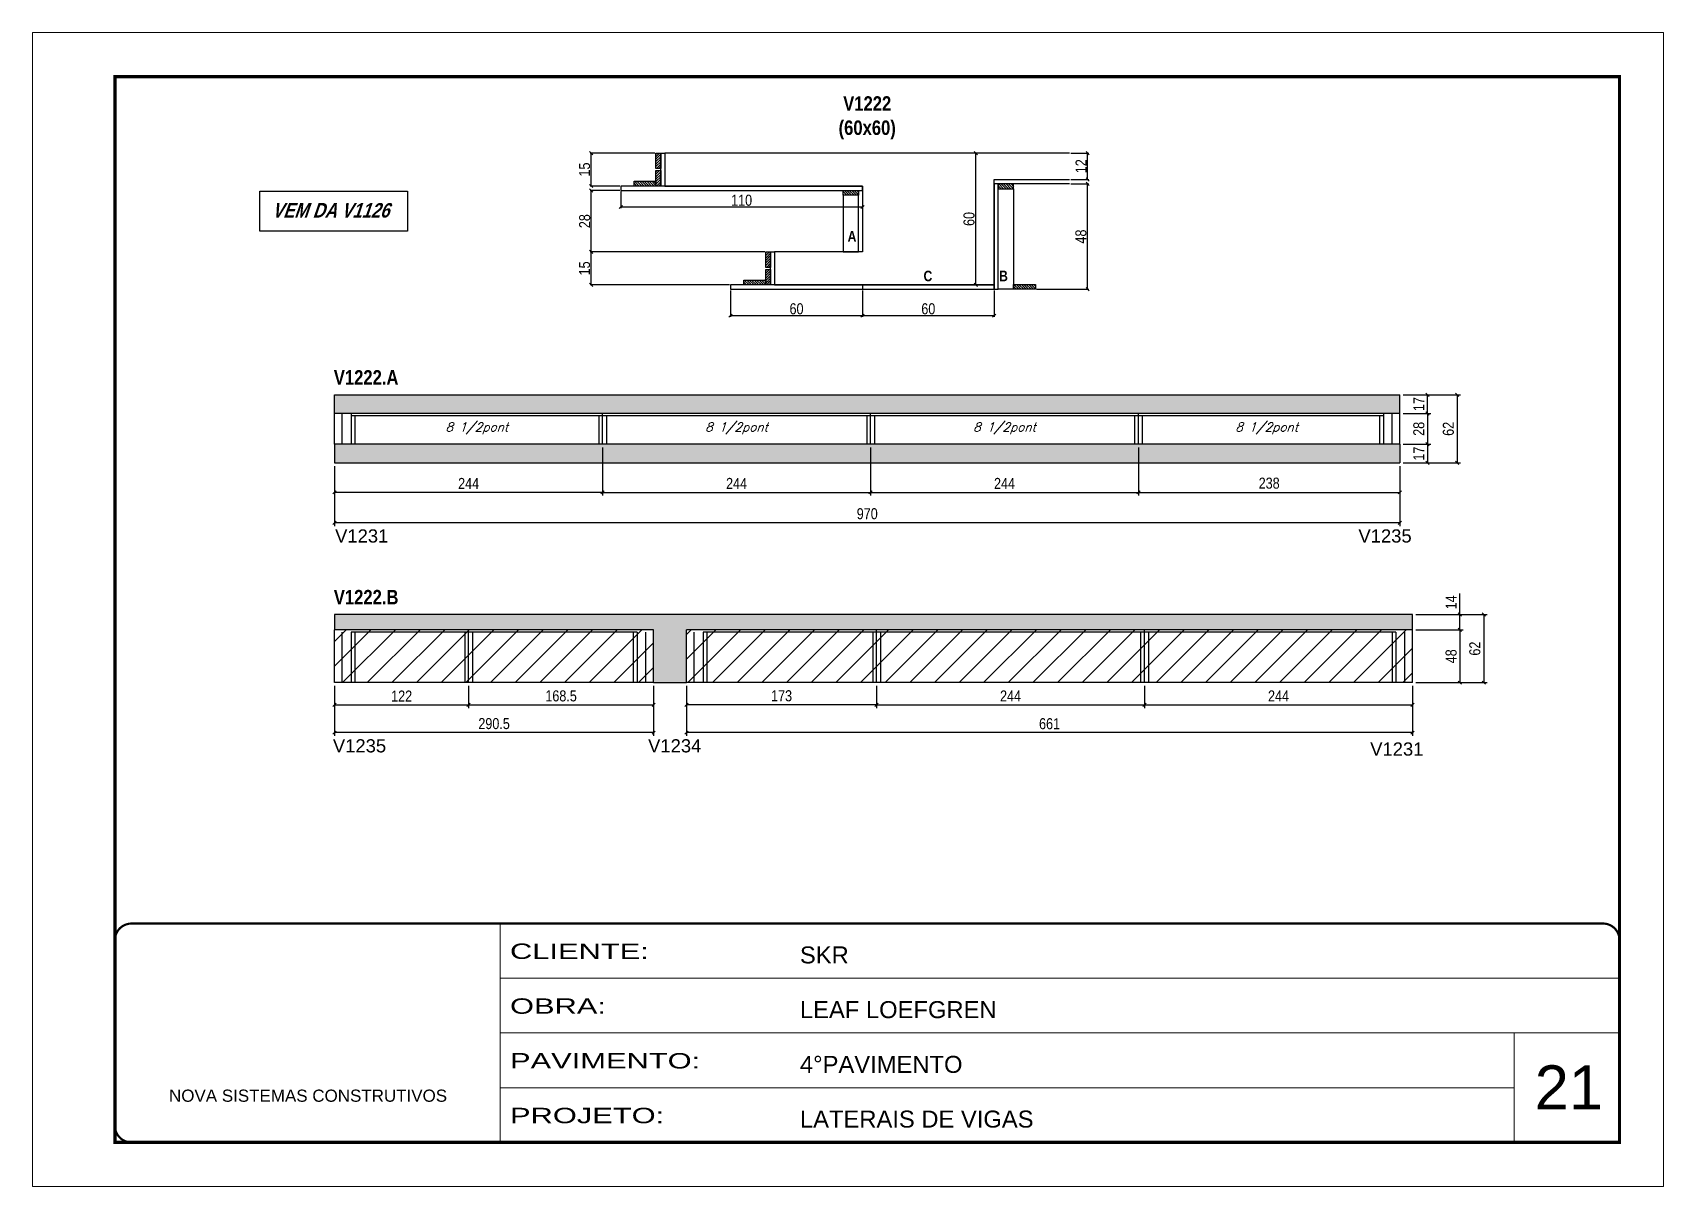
# Model space of a CAD drawing. Extents: x 3309 to 9563, y -2522 to 14608.
# Drawn here: x 3309 to 4794, y 7815 to 8865 of the extents above; entities that cross this region are included whole.
import ezdxf

# ---------------------------------------------------------------- set-up
doc = ezdxf.new("R2010")
doc.units = 0
doc.linetypes.add('CONTINUO', pattern=[0])
doc.linetypes.add('DASHED', pattern=[0.75, 0.5, -0.25])
for name, color, linetype in [('5', 5, 'Continuous'), ('COTA', 241, 'Continuous'), ('detalhes', 4, 'Continuous'), ('NOMENCLATURA', 7, 'Continuous'), ('Painéis', 200, 'Continuous'), ('SARR_2.2x10', 60, 'Continuous'), ('SARR_2.2x7', 40, 'Continuous'), ('SARR_3.5x7', 81, 'Continuous'), ('texto', 7, 'Continuous')]:
    doc.layers.add(name, color=color, linetype=linetype)
for name, color, linetype, lineweight in [('CARIMBO', 255, 'Continuous', 9), ('CONCRETO', 251, 'Continuous', 25), ('Folhas', 255, 'Continuous', 9), ('Hachura', 251, 'Continuous', 9), ('SARRAFO DE PRESSAO', 251, 'DASHED', 9)]:
    doc.layers.add(name, color=color, linetype=linetype, lineweight=lineweight)
doc.styles.add('ARIAL', font='arial.ttf')
doc.styles.add('COTA TECNICA', font='techl___.ttf', dxfattribs={"height": 10})
doc.styles.add('COTA TECNICA 2X', font='techl___.ttf', dxfattribs={"height": 10})
doc.styles.add('Romans', font='romans.shx')
doc.styles.get("Standard").update_dxf_attribs({"font": 'arial.ttf'})
doc.styles.add('TECNICA', font='techb___.ttf', dxfattribs={"height": 10})
doc.styles.add('Tecnologia', font='')
doc.styles.get('Tecnologia').set_extended_font_data('Forgotten Futurist')
doc.dimstyles.new('PAINEL', dxfattribs={"dimtxt": 10, "dimasz": 3, "dimexe": 3, "dimexo": 3, "dimgap": 3, "dimtad": 1, "dimdec": 1, "dimzin": 12, "dimdsep": 46, "dimtxsty": 'COTA TECNICA', "dimblk1": 'OBLIQUE', "dimblk2": 'OBLIQUE', "dimsah": 1, "dimcen": 0.9, "dimclrd": 4, "dimclre": 4, "dimclrt": 240, "dimadec": 1, "dimazin": 3, "dimtfac": 1, "dimtdec": 1, "dimtmove": 0, "dimatfit": 3, "dimfxl": 1, "dimtolj": 1, "dimtzin": 12, "dimarcsym": 0})
doc.dimstyles.new('SECAO', dxfattribs={"dimscale": 0.333333, "dimtxt": 5, "dimasz": 9, "dimexe": 3, "dimexo": 3, "dimgap": 3, "dimtad": 1, "dimdec": 1, "dimlfac": 0.5, "dimzin": 12, "dimdsep": 46, "dimtxsty": 'COTA TECNICA 2X', "dimblk1": 'OBLIQUE', "dimblk2": 'OBLIQUE', "dimsah": 1, "dimcen": 0.9, "dimclrd": 4, "dimclre": 4, "dimclrt": 240, "dimadec": 1, "dimazin": 3, "dimtfac": 1, "dimtdec": 1, "dimtmove": 0, "dimatfit": 3, "dimfxl": 1, "dimtolj": 1, "dimtzin": 12, "dimarcsym": 0})
pattern_1 = [(50, (-3342.373, -4740.583), (5.4655401, -0.4781726), [0.5715, -6.2865]), (355, (-3342.373, -4740.583), (-1.0573026, 5.7317054), [0.4572, -5.0292175]), (100.451445, (-3341.9174, -4740.623), (4.4082374, 5.2535326), [0.4857003, -5.3427073]), (46.1842, (-3342.373, -4739.059), (8.1323712, -1.2612698), [0.85725, -9.42975]), (96.63556, (-3341.695, -4739.164), (7.122124, 7.4227837), [0.7285507, -8.0140682]), (351.18415, (-3342.373, -4739.059), (7.122124, 7.4227837), [0.685799, -7.543792]), (21, (-3341.611, -4739.44), (4.5484317, -3.067956), [0.5715, -6.2865]), (326, (-3341.611, -4739.44), (1.8540609, 5.525639), [0.4572, -5.0292]), (71.451445, (-3341.232, -4739.696), (6.4024926, 2.457683), [0.4857003, -5.3426981]), (37.5, (-3342.3729, -4740.5832), (0.0926581, 2.53665117), [0, -4.96824, 0, -5.1054, 0, -5.04825]), (7.5, (-3342.373, -4740.5832), (2.00458988, 3.00541724), [0, -2.91084, 0, -4.85394, 0, -1.92405]), (327.5, (-3344.0721, -4740.5832), (4.06771786, -0.17186232), [0, -1.905, 0, -5.9436, 0, -7.8867]), (317.5, (-3344.834, -4740.5832), (4.44387544, 0.7627947), [0, -2.4765, 0, -3.94716, 0, -5.6007])]

msp = doc.modelspace()

# ---------------------------------------------------------------- texts
at = {"layer": '5', "linetype": 'Continuous'}
for s, rotation, p in [('V1231', 0.00004, (3584.82, 8400.92, 0)), ('V1235', 0.00004, (4516.67, 8400.92, 0)), ('V1235', 359.99996, (3582.81, 8209.92, 0)), ('V1234', 359.99996, (3869.84, 8209.92, 0)), ('V1231', 359.99996, (4527.4, 8207, 0))]:
    msp.add_text(s, height=12, rotation=rotation, dxfattribs=at).set_placement(p)
at = {"layer": 'CARIMBO', "style": 'ARIAL'}
msp.add_text('21', height=40, dxfattribs=at).set_placement((4677.23, 7885.13))
at = {"layer": 'detalhes', "style": 'TECNICA'}
for s, p in [('A', (4051.55, 8674.85)), ('C', (4120.67, 8638.73)), ('B', (4189.52, 8638.73))]:
    msp.add_text(s, height=9.6, dxfattribs=at).set_placement(p)
at = {"layer": 'NOMENCLATURA', "style": 'TECNICA'}
for s, p in [('V1222.A', (3583.65, 8544.61, 0)), ('V1222.B', (3583.65, 8344.61, 0))]:
    msp.add_text(s, height=13.2, dxfattribs=at).set_placement(p)
at = {"layer": 'NOMENCLATURA', "insert": (4069.37, 8807.07), "char_height": 13.2, "attachment_point": 2, "style": 'TECNICA'}
msp.add_mtext_dynamic_manual_height_columns('V1222\\P(60x60)', width=300.2766, gutter_width=1, heights=[0], dxfattribs=at)
at = {"layer": 'NOMENCLATURA', "insert": (3580.65, 8709.87), "char_height": 13.2, "width": 300.2766, "attachment_point": 2, "style": 'TECNICA'}
msp.add_mtext('{\\Q19;VEM DA V1126}', dxfattribs=at)
at = {"layer": 'texto', "color": 2, "char_height": 8, "attachment_point": 5, "style": 'Romans'}
for insert in [(3713.87, 8504.76, 0), (3950.37, 8504.76, 0), (4194.37, 8504.76, 0), (4433.12, 8504.76, 0)]:
    msp.add_mtext('{\\Q19;\\C256;8 1/2pont}', dxfattribs=dict(at, insert=insert))

# ---------------------------------------------------------------- blocks, each defined once
blk = doc.blocks.new('9999999999')
at = {"color": 30, "linetype": 'CONTINUO'}
for p, q in [((98564.6, 34230.2), (98564.6, 34429.4)), ((98564.6, 34379.6), (99584, 34379.6)), ((98564.6, 34329.8), (99488, 34329.8)), ((99584, 34329.8), (99488, 34329.8)), ((99488, 34329.8), (99488, 34230.2)), ((98564.6, 34280), (99488, 34280))]:
    blk.add_line(p, q, dxfattribs=at)
at = {"color": 30, "linetype": 'CONTINUO', "const_width": 2}
blk.add_lwpolyline([(99584, 34230.2), (99584, 34414.4, 0.414214), (99569, 34429.4), (98229, 34429.4, 0.414214), (98214, 34414.4), (98214, 34245.2, 0.414214), (98229, 34230.2), (99584, 34230.2)], format="xyb", dxfattribs=at)
at = {"layer": 'Folhas'}
blk.add_lwpolyline([(98139, 34190.2), (99624, 34190.2), (99624, 35240.2), (98139, 35240.2)], close=True, dxfattribs=at)
at = {"layer": 'Folhas', "color": 30, "const_width": 3}
blk.add_lwpolyline([(98214, 34230.2), (99584, 34230.2), (99584, 35200.2), (98214, 35200.2)], close=True, dxfattribs=at)
at = {"color": 7, "linetype": 'Continuous', "ltscale": 5, "style": 'ARIAL'}
for s, height, p in [('SKR', 15.48, (98837.7, 34393.1)), ('LEAF LOEFGREN', 15.483, (98837.7, 34343.3)), ('4°PAVIMENTO', 15.483, (98837.7, 34293.5)), ('NOVA SISTEMAS CONSTRUTIVOS', 11.059, (98263.2, 34267.2)), ('LATERAIS DE VIGAS', 15.483, (98837.7, 34243.7))]:
    blk.add_text(s, height=height, dxfattribs=at).set_placement(p)
at = {"layer": 'Folhas', "color": 7, "style": 'Tecnologia', "width": 1.5}
for s, p in [('CLIENTE:', (98573.7, 34397.2)), ('OBRA:', (98573.7, 34347.3)), ('PAVIMENTO:', (98573.7, 34297.5)), ('PROJETO:', (98573.7, 34247.7))]:
    blk.add_text(s, height=14, dxfattribs=at).set_placement(p)
blk = doc.blocks.new('_Oblique')
at = {"color": 0, "linetype": 'ByBlock', "lineweight": -2}
blk.add_line((-0.5, -0.5), (0.5, 0.5), dxfattribs=at)
blk = doc.blocks.new('*D502')
at = {"layer": 'COTA', "color": 4, "lineweight": -2, "transparency": 16777216}
for p, q in [((4184, 8755.4), (4167.2, 8755.4)), ((4168.2, 8635.4), (4168.2, 8755.4)), ((4184, 8635.4), (4167.2, 8635.4))]:
    blk.add_line(p, q, dxfattribs=at)
at = {"layer": 'Defpoints', "color": 0, "transparency": 16777216}
for p in [(4168.2, 8755.4), (4185, 8755.4), (4185, 8635.4)]:
    blk.add_point(p, dxfattribs=at)
at = {"layer": 'COTA', "color": 4, "lineweight": -2, "transparency": 16777216, "xscale": 3, "yscale": 3, "zscale": 3}
for p, rotation in [((4168.2, 8755.4), 90), ((4168.2, 8635.4), 270)]:
    blk.add_blockref('_Oblique', p, dxfattribs=dict(at, rotation=rotation))
at = {"layer": 'COTA', "color": 240, "transparency": 16777216, "insert": (4162.1, 8695.4), "char_height": 10, "attachment_point": 5, "rotation": 90, "style": 'COTA TECNICA 2X'}
blk.add_mtext('\\A1;60', dxfattribs=at)
blk = doc.blocks.new('*D503')
at = {"layer": 'COTA', "color": 4, "lineweight": -2, "transparency": 16777216}
for p, q in [((3945, 8630.4), (3945, 8606.4)), ((4065, 8630.4), (4065, 8606.4)), ((3945, 8607.4), (4065, 8607.4))]:
    blk.add_line(p, q, dxfattribs=at)
at = {"layer": 'Defpoints', "color": 0, "transparency": 16777216}
for p in [(3945, 8631.4), (4065, 8631.4), (4065, 8607.4)]:
    blk.add_point(p, dxfattribs=at)
at = {"layer": 'COTA', "color": 4, "lineweight": -2, "transparency": 16777216, "xscale": 3, "yscale": 3, "zscale": 3, "rotation": 180}
blk.add_blockref('_Oblique', (3945, 8607.4), dxfattribs=at)
at = {"layer": 'COTA', "color": 4, "lineweight": -2, "transparency": 16777216, "xscale": 3, "yscale": 3, "zscale": 3}
blk.add_blockref('_Oblique', (4065, 8607.4), dxfattribs=at)
at = {"layer": 'COTA', "color": 240, "transparency": 16777216, "insert": (4005, 8613.6), "char_height": 10, "attachment_point": 5, "style": 'COTA TECNICA 2X'}
blk.add_mtext('\\A1;60', dxfattribs=at)
blk = doc.blocks.new('*D504')
at = {"layer": 'COTA', "color": 4, "lineweight": -2, "transparency": 16777216}
for p, q in [((4065, 8630.4), (4065, 8606.4)), ((4185, 8630.4), (4185, 8606.4)), ((4065, 8607.4), (4185, 8607.4))]:
    blk.add_line(p, q, dxfattribs=at)
at = {"layer": 'Defpoints', "color": 0, "transparency": 16777216}
for p in [(4065, 8631.4), (4185, 8631.4), (4185, 8607.4)]:
    blk.add_point(p, dxfattribs=at)
at = {"layer": 'COTA', "color": 4, "lineweight": -2, "transparency": 16777216, "xscale": 3, "yscale": 3, "zscale": 3, "rotation": 180}
blk.add_blockref('_Oblique', (4065, 8607.4), dxfattribs=at)
at = {"layer": 'COTA', "color": 4, "lineweight": -2, "transparency": 16777216, "xscale": 3, "yscale": 3, "zscale": 3}
blk.add_blockref('_Oblique', (4185, 8607.4), dxfattribs=at)
at = {"layer": 'COTA', "color": 240, "transparency": 16777216, "insert": (4125, 8613.6), "char_height": 10, "attachment_point": 5, "style": 'COTA TECNICA 2X'}
blk.add_mtext('\\A1;60', dxfattribs=at)
blk = doc.blocks.new('*D505')
at = {"layer": 'COTA', "color": 4, "lineweight": -2, "transparency": 16777216}
for p, q in [((3976, 8665.4), (3817.1, 8665.4)), ((3818.1, 8635.4), (3818.1, 8665.4)), ((3944, 8635.4), (3817.1, 8635.4))]:
    blk.add_line(p, q, dxfattribs=at)
at = {"layer": 'Defpoints', "color": 0, "transparency": 16777216}
for p in [(3818.1, 8665.4), (3977, 8665.4), (3945, 8635.4)]:
    blk.add_point(p, dxfattribs=at)
at = {"layer": 'COTA', "color": 4, "lineweight": -2, "transparency": 16777216, "xscale": 3, "yscale": 3, "zscale": 3}
for p, rotation in [((3818.1, 8665.4), 90), ((3818.1, 8635.4), 270)]:
    blk.add_blockref('_Oblique', p, dxfattribs=dict(at, rotation=rotation))
at = {"layer": 'COTA', "color": 240, "transparency": 16777216, "insert": (3812, 8650.4), "char_height": 10, "attachment_point": 5, "rotation": 90, "style": 'COTA TECNICA 2X'}
blk.add_mtext('\\A1;15', dxfattribs=at)
blk = doc.blocks.new('*D506')
at = {"layer": 'COTA', "color": 4, "lineweight": -2, "transparency": 16777216}
for p, q in [((3844, 8721.4), (3817.1, 8721.4)), ((3818.1, 8665.4), (3818.1, 8721.4)), ((3976, 8665.4), (3817.1, 8665.4))]:
    blk.add_line(p, q, dxfattribs=at)
at = {"layer": 'Defpoints', "color": 0, "transparency": 16777216}
for p in [(3818.1, 8721.4), (3845, 8721.4), (3977, 8665.4)]:
    blk.add_point(p, dxfattribs=at)
at = {"layer": 'COTA', "color": 4, "lineweight": -2, "transparency": 16777216, "xscale": 3, "yscale": 3, "zscale": 3}
for p, rotation in [((3818.1, 8721.4), 90), ((3818.1, 8665.4), 270)]:
    blk.add_blockref('_Oblique', p, dxfattribs=dict(at, rotation=rotation))
at = {"layer": 'COTA', "color": 240, "transparency": 16777216, "insert": (3812.1, 8693.4), "char_height": 10, "attachment_point": 5, "rotation": 90, "style": 'COTA TECNICA 2X'}
blk.add_mtext('\\A1;28', dxfattribs=at)
blk = doc.blocks.new('*D507')
at = {"layer": 'COTA', "color": 4, "lineweight": -2, "transparency": 16777216}
for p, q in [((3876, 8755.4), (3817.1, 8755.4)), ((3818.1, 8725.4), (3818.1, 8755.4)), ((3844, 8725.4), (3817.1, 8725.4))]:
    blk.add_line(p, q, dxfattribs=at)
at = {"layer": 'Defpoints', "color": 0, "transparency": 16777216}
for p in [(3818.1, 8755.4), (3877, 8755.4), (3845, 8725.4)]:
    blk.add_point(p, dxfattribs=at)
at = {"layer": 'COTA', "color": 4, "lineweight": -2, "transparency": 16777216, "xscale": 3, "yscale": 3, "zscale": 3}
for p, rotation in [((3818.1, 8755.4), 90), ((3818.1, 8725.4), 270)]:
    blk.add_blockref('_Oblique', p, dxfattribs=dict(at, rotation=rotation))
at = {"layer": 'COTA', "color": 240, "transparency": 16777216, "insert": (3812, 8740.4), "char_height": 10, "attachment_point": 5, "rotation": 90, "style": 'COTA TECNICA 2X'}
blk.add_mtext('\\A1;15', dxfattribs=at)
blk = doc.blocks.new('*D508')
at = {"layer": 'COTA', "color": 4, "lineweight": -2, "transparency": 16777216}
for p, q in [((4254.7, 8727.4), (4271.1, 8727.4)), ((4270.1, 8631.4), (4270.1, 8727.4)), ((4223.6, 8631.4), (4271.1, 8631.4))]:
    blk.add_line(p, q, dxfattribs=at)
at = {"layer": 'Defpoints', "color": 0, "transparency": 16777216}
for p in [(4253.7, 8727.4), (4270.1, 8727.4), (4222.6, 8631.4)]:
    blk.add_point(p, dxfattribs=at)
at = {"layer": 'COTA', "color": 4, "lineweight": -2, "transparency": 16777216, "xscale": 3, "yscale": 3, "zscale": 3}
for p, rotation in [((4270.1, 8727.4), 90), ((4270.1, 8631.4), 270)]:
    blk.add_blockref('_Oblique', p, dxfattribs=dict(at, rotation=rotation))
at = {"layer": 'COTA', "color": 240, "transparency": 16777216, "insert": (4264, 8679.4), "char_height": 10, "attachment_point": 5, "rotation": 90, "style": 'COTA TECNICA 2X'}
blk.add_mtext('\\A1;48', dxfattribs=at)
blk = doc.blocks.new('*D509')
at = {"layer": 'COTA', "color": 4, "lineweight": -2, "transparency": 16777216}
for p, q in [((4254.7, 8755.4), (4271.1, 8755.4)), ((4270.1, 8731.4), (4270.1, 8755.4)), ((4254.7, 8731.4), (4271.1, 8731.4))]:
    blk.add_line(p, q, dxfattribs=at)
at = {"layer": 'Defpoints', "color": 0, "transparency": 16777216}
for p in [(4253.7, 8755.4), (4270.1, 8755.4), (4253.7, 8731.4)]:
    blk.add_point(p, dxfattribs=at)
at = {"layer": 'COTA', "color": 4, "lineweight": -2, "transparency": 16777216, "xscale": 3, "yscale": 3, "zscale": 3}
for p, rotation in [((4270.1, 8755.4), 90), ((4270.1, 8731.4), 270)]:
    blk.add_blockref('_Oblique', p, dxfattribs=dict(at, rotation=rotation))
at = {"layer": 'COTA', "color": 240, "transparency": 16777216, "insert": (4264.1, 8743.4), "char_height": 10, "attachment_point": 5, "rotation": 90, "style": 'COTA TECNICA 2X'}
blk.add_mtext('\\A1;12', dxfattribs=at)
blk = doc.blocks.new('*D510')
at = {"layer": 'COTA', "color": 4, "lineweight": -2, "transparency": 16777216}
for p, q in [((3845, 8720.4), (3845, 8705.3)), ((4065, 8720.4), (4065, 8705.3)), ((3845, 8706.3), (4065, 8706.3))]:
    blk.add_line(p, q, dxfattribs=at)
at = {"layer": 'Defpoints', "color": 0, "transparency": 16777216}
for p in [(3845, 8721.4), (4065, 8721.4), (4065, 8706.3)]:
    blk.add_point(p, dxfattribs=at)
at = {"layer": 'COTA', "color": 4, "lineweight": -2, "transparency": 16777216, "xscale": 3, "yscale": 3, "zscale": 3, "rotation": 180}
blk.add_blockref('_Oblique', (3845, 8706.3), dxfattribs=at)
at = {"layer": 'COTA', "color": 4, "lineweight": -2, "transparency": 16777216, "xscale": 3, "yscale": 3, "zscale": 3}
blk.add_blockref('_Oblique', (4065, 8706.3), dxfattribs=at)
at = {"layer": 'COTA', "color": 240, "transparency": 16777216, "insert": (3955, 8712.4), "char_height": 10, "attachment_point": 5, "style": 'COTA TECNICA 2X'}
blk.add_mtext('\\A1;110', dxfattribs=at)
blk = doc.blocks.new('*D511')
at = {"layer": 'COTA', "color": 4, "linetype": 'ByBlock', "lineweight": -2, "transparency": 16777216}
for p, q in [((3828.4, 8487.4), (3828.4, 8443.6)), ((3584.4, 8470.4), (3584.4, 8443.6)), ((3828.4, 8446.6), (3584.4, 8446.6))]:
    blk.add_line(p, q, dxfattribs=at)
at = {"layer": 'Defpoints', "color": 0, "linetype": 'ByBlock', "transparency": 16777216}
for p in [(3828.4, 8490.4), (3584.4, 8473.4), (3584.4, 8446.6)]:
    blk.add_point(p, dxfattribs=at)
at = {"layer": 'COTA', "color": 4, "linetype": 'ByBlock', "lineweight": -2, "transparency": 16777216, "xscale": 3, "yscale": 3, "zscale": 3, "rotation": 180}
blk.add_blockref('_Oblique', (3584.4, 8446.6), dxfattribs=at)
at = {"layer": 'COTA', "color": 4, "linetype": 'ByBlock', "lineweight": -2, "transparency": 16777216, "xscale": 3, "yscale": 3, "zscale": 3}
blk.add_blockref('_Oblique', (3828.4, 8446.6), dxfattribs=at)
at = {"layer": 'COTA', "color": 240, "linetype": 'ByBlock', "transparency": 16777216, "insert": (3706.4, 8454.7), "char_height": 10, "attachment_point": 5, "style": 'COTA TECNICA'}
blk.add_mtext('\\A1;244', dxfattribs=at)
blk = doc.blocks.new('*D514')
at = {"layer": 'COTA', "color": 4, "linetype": 'ByBlock', "lineweight": -2, "transparency": 16777216}
for p, q in [((3584.4, 8470.4), (3584.4, 8415.9)), ((4554.4, 8470.4), (4554.4, 8415.9)), ((4554.4, 8418.9), (3584.4, 8418.9))]:
    blk.add_line(p, q, dxfattribs=at)
at = {"layer": 'Defpoints', "color": 0, "linetype": 'ByBlock', "transparency": 16777216}
for p in [(3584.4, 8473.4), (4554.4, 8473.4), (3584.4, 8418.9)]:
    blk.add_point(p, dxfattribs=at)
at = {"layer": 'COTA', "color": 4, "linetype": 'ByBlock', "lineweight": -2, "transparency": 16777216, "xscale": 3, "yscale": 3, "zscale": 3, "rotation": 180}
blk.add_blockref('_Oblique', (3584.4, 8418.9), dxfattribs=at)
at = {"layer": 'COTA', "color": 4, "linetype": 'ByBlock', "lineweight": -2, "transparency": 16777216, "xscale": 3, "yscale": 3, "zscale": 3}
blk.add_blockref('_Oblique', (4554.4, 8418.9), dxfattribs=at)
at = {"layer": 'COTA', "color": 240, "linetype": 'ByBlock', "transparency": 16777216, "insert": (4069.4, 8427.1), "char_height": 10, "attachment_point": 5, "style": 'COTA TECNICA'}
blk.add_mtext('\\A1;970', dxfattribs=at)
blk = doc.blocks.new('*D512')
at = {"layer": 'COTA', "color": 4, "lineweight": -2, "transparency": 16777216}
for p, q in [((3828.4, 8487.4), (3828.4, 8443.6)), ((4072.4, 8487.4), (4072.4, 8443.6)), ((3828.4, 8446.6), (4072.4, 8446.6))]:
    blk.add_line(p, q, dxfattribs=at)
at = {"layer": 'Defpoints', "color": 0, "transparency": 16777216}
for p in [(3828.4, 8490.4, 0), (4072.4, 8490.4, 0), (4072.4, 8446.6)]:
    blk.add_point(p, dxfattribs=at)
at = {"layer": 'COTA', "color": 4, "lineweight": -2, "transparency": 16777216, "xscale": 3, "yscale": 3, "zscale": 3, "rotation": 180}
blk.add_blockref('_Oblique', (3828.4, 8446.6), dxfattribs=at)
at = {"layer": 'COTA', "color": 4, "lineweight": -2, "transparency": 16777216, "xscale": 3, "yscale": 3, "zscale": 3}
blk.add_blockref('_Oblique', (4072.4, 8446.6), dxfattribs=at)
at = {"layer": 'COTA', "color": 240, "transparency": 16777216, "insert": (3950.4, 8454.7), "char_height": 10, "attachment_point": 5, "style": 'COTA TECNICA'}
blk.add_mtext('\\A1;244', dxfattribs=at)
blk = doc.blocks.new('*D513')
at = {"layer": 'COTA', "color": 4, "lineweight": -2, "transparency": 16777216}
for p, q in [((4557.4, 8535.4), (4609.7, 8535.4)), ((4606.7, 8535.4), (4606.7, 8473.4)), ((4557.4, 8473.4), (4609.7, 8473.4))]:
    blk.add_line(p, q, dxfattribs=at)
at = {"layer": 'Defpoints', "color": 0, "transparency": 16777216}
for p in [(4554.4, 8535.4, 0), (4554.4, 8473.4, 0), (4606.7, 8473.4)]:
    blk.add_point(p, dxfattribs=at)
at = {"layer": 'COTA', "color": 4, "lineweight": -2, "transparency": 16777216, "xscale": 3, "yscale": 3, "zscale": 3}
for p, rotation in [((4606.7, 8535.4), 90), ((4606.7, 8473.4), 270)]:
    blk.add_blockref('_Oblique', p, dxfattribs=dict(at, rotation=rotation))
at = {"layer": 'COTA', "color": 240, "transparency": 16777216, "insert": (4598.6, 8504.4), "char_height": 10, "attachment_point": 5, "rotation": 90, "style": 'COTA TECNICA'}
blk.add_mtext('\\A1;62', dxfattribs=at)
blk = doc.blocks.new('*D515')
at = {"layer": 'COTA', "color": 4, "lineweight": -2, "transparency": 16777216}
for p, q in [((4072.4, 8487.4), (4072.4, 8443.6)), ((4316.4, 8487.4), (4316.4, 8443.6)), ((4072.4, 8446.6), (4316.4, 8446.6))]:
    blk.add_line(p, q, dxfattribs=at)
at = {"layer": 'Defpoints', "color": 0, "transparency": 16777216}
for p in [(4072.4, 8490.4, 0), (4316.4, 8490.4, 0), (4316.4, 8446.6)]:
    blk.add_point(p, dxfattribs=at)
at = {"layer": 'COTA', "color": 4, "lineweight": -2, "transparency": 16777216, "xscale": 3, "yscale": 3, "zscale": 3, "rotation": 180}
blk.add_blockref('_Oblique', (4072.4, 8446.6), dxfattribs=at)
at = {"layer": 'COTA', "color": 4, "lineweight": -2, "transparency": 16777216, "xscale": 3, "yscale": 3, "zscale": 3}
blk.add_blockref('_Oblique', (4316.4, 8446.6), dxfattribs=at)
at = {"layer": 'COTA', "color": 240, "transparency": 16777216, "insert": (4194.4, 8454.7), "char_height": 10, "attachment_point": 5, "style": 'COTA TECNICA'}
blk.add_mtext('\\A1;244', dxfattribs=at)
blk = doc.blocks.new('*D516')
at = {"layer": 'COTA', "color": 4, "lineweight": -2, "transparency": 16777216}
for p, q in [((4557.4, 8518.4), (4582.7, 8518.4)), ((4579.7, 8518.4), (4579.7, 8490.4)), ((4557.4, 8490.4), (4582.7, 8490.4))]:
    blk.add_line(p, q, dxfattribs=at)
at = {"layer": 'Defpoints', "color": 0, "transparency": 16777216}
for p in [(4554.4, 8518.4, 0), (4554.4, 8490.4, 0), (4579.7, 8490.4)]:
    blk.add_point(p, dxfattribs=at)
at = {"layer": 'COTA', "color": 4, "lineweight": -2, "transparency": 16777216, "xscale": 3, "yscale": 3, "zscale": 3}
for p, rotation in [((4579.7, 8518.4), 90), ((4579.7, 8490.4), 270)]:
    blk.add_blockref('_Oblique', p, dxfattribs=dict(at, rotation=rotation))
at = {"layer": 'COTA', "color": 240, "transparency": 16777216, "insert": (4571.7, 8504.4), "char_height": 10, "attachment_point": 5, "rotation": 90, "style": 'COTA TECNICA'}
blk.add_mtext('\\A1;28', dxfattribs=at)
blk = doc.blocks.new('*D517')
at = {"layer": 'COTA', "color": 4, "lineweight": -2, "transparency": 16777216}
for p, q in [((4557.4, 8535.4), (4582.7, 8535.4)), ((4579.7, 8518.4), (4579.7, 8535.4)), ((4557.4, 8518.4), (4582.7, 8518.4))]:
    blk.add_line(p, q, dxfattribs=at)
at = {"layer": 'Defpoints', "color": 0, "transparency": 16777216}
for p in [(4554.4, 8535.4, 0), (4579.7, 8535.4), (4554.4, 8518.4, 0)]:
    blk.add_point(p, dxfattribs=at)
at = {"layer": 'COTA', "color": 4, "lineweight": -2, "transparency": 16777216, "xscale": 3, "yscale": 3, "zscale": 3}
for p, rotation in [((4579.7, 8535.4), 90), ((4579.7, 8518.4), 270)]:
    blk.add_blockref('_Oblique', p, dxfattribs=dict(at, rotation=rotation))
at = {"layer": 'COTA', "color": 240, "transparency": 16777216, "insert": (4571.7, 8526.9), "char_height": 10, "attachment_point": 5, "rotation": 90, "style": 'COTA TECNICA'}
blk.add_mtext('\\A1;17', dxfattribs=at)
blk = doc.blocks.new('*D518')
at = {"layer": 'COTA', "color": 4, "lineweight": -2, "transparency": 16777216}
for p, q in [((4316.4, 8487.4), (4316.4, 8443.6)), ((4554.4, 8470.4), (4554.4, 8443.6)), ((4316.4, 8446.6), (4554.4, 8446.6))]:
    blk.add_line(p, q, dxfattribs=at)
at = {"layer": 'Defpoints', "color": 0, "transparency": 16777216}
for p in [(4316.4, 8490.4, 0), (4554.4, 8473.4, 0), (4554.4, 8446.6)]:
    blk.add_point(p, dxfattribs=at)
at = {"layer": 'COTA', "color": 4, "lineweight": -2, "transparency": 16777216, "xscale": 3, "yscale": 3, "zscale": 3, "rotation": 180}
blk.add_blockref('_Oblique', (4316.4, 8446.6), dxfattribs=at)
at = {"layer": 'COTA', "color": 4, "lineweight": -2, "transparency": 16777216, "xscale": 3, "yscale": 3, "zscale": 3}
blk.add_blockref('_Oblique', (4554.4, 8446.6), dxfattribs=at)
at = {"layer": 'COTA', "color": 240, "transparency": 16777216, "insert": (4435.4, 8454.9), "char_height": 10, "attachment_point": 5, "style": 'COTA TECNICA'}
blk.add_mtext('\\A1;238', dxfattribs=at)
blk = doc.blocks.new('*D519')
at = {"layer": 'COTA', "color": 4, "lineweight": -2, "transparency": 16777216}
for p, q in [((4557.4, 8490.4), (4582.7, 8490.4)), ((4579.7, 8490.4), (4579.7, 8473.4)), ((4557.4, 8473.4), (4582.7, 8473.4))]:
    blk.add_line(p, q, dxfattribs=at)
at = {"layer": 'Defpoints', "color": 0, "transparency": 16777216}
for p in [(4554.4, 8490.4, 0), (4554.4, 8473.4, 0), (4579.7, 8473.4)]:
    blk.add_point(p, dxfattribs=at)
at = {"layer": 'COTA', "color": 4, "lineweight": -2, "transparency": 16777216, "xscale": 3, "yscale": 3, "zscale": 3}
for p, rotation in [((4579.7, 8490.4), 90), ((4579.7, 8473.4), 270)]:
    blk.add_blockref('_Oblique', p, dxfattribs=dict(at, rotation=rotation))
at = {"layer": 'COTA', "color": 240, "transparency": 16777216, "insert": (4571.7, 8481.9), "char_height": 10, "attachment_point": 5, "rotation": 90, "style": 'COTA TECNICA'}
blk.add_mtext('\\A1;17', dxfattribs=at)
blk = doc.blocks.new('*D526')
at = {"layer": 'COTA', "color": 4, "linetype": 'ByBlock', "lineweight": -2, "transparency": 16777216}
for p, q in [((3584.4, 8270.4), (3584.4, 8224.9)), ((3874.9, 8270.4), (3874.9, 8224.9)), ((3874.9, 8227.9), (3584.4, 8227.9))]:
    blk.add_line(p, q, dxfattribs=at)
at = {"layer": 'Defpoints', "color": 0, "linetype": 'ByBlock', "transparency": 16777216}
for p in [(3584.4, 8273.4), (3874.9, 8273.4), (3584.4, 8227.9)]:
    blk.add_point(p, dxfattribs=at)
at = {"layer": 'COTA', "color": 4, "linetype": 'ByBlock', "lineweight": -2, "transparency": 16777216, "xscale": 3, "yscale": 3, "zscale": 3, "rotation": 180}
blk.add_blockref('_Oblique', (3584.4, 8227.9), dxfattribs=at)
at = {"layer": 'COTA', "color": 4, "linetype": 'ByBlock', "lineweight": -2, "transparency": 16777216, "xscale": 3, "yscale": 3, "zscale": 3}
blk.add_blockref('_Oblique', (3874.9, 8227.9), dxfattribs=at)
at = {"layer": 'COTA', "color": 240, "linetype": 'ByBlock', "transparency": 16777216, "insert": (3729.6, 8236.1), "char_height": 10, "attachment_point": 5, "style": 'COTA TECNICA'}
blk.add_mtext('\\A1;290.5', dxfattribs=at)
blk = doc.blocks.new('*D527')
at = {"layer": 'COTA', "color": 4, "lineweight": -2, "transparency": 16777216}
for p, q in [((3584.4, 8270.4), (3584.4, 8250.2)), ((3706.4, 8270.4), (3706.4, 8250.2)), ((3584.4, 8253.2), (3706.4, 8253.2))]:
    blk.add_line(p, q, dxfattribs=at)
at = {"layer": 'Defpoints', "color": 0, "transparency": 16777216}
for p in [(3584.4, 8273.4), (3706.4, 8273.4), (3706.4, 8253.2)]:
    blk.add_point(p, dxfattribs=at)
at = {"layer": 'COTA', "color": 4, "lineweight": -2, "transparency": 16777216, "xscale": 3, "yscale": 3, "zscale": 3, "rotation": 180}
blk.add_blockref('_Oblique', (3584.4, 8253.2), dxfattribs=at)
at = {"layer": 'COTA', "color": 4, "lineweight": -2, "transparency": 16777216, "xscale": 3, "yscale": 3, "zscale": 3}
blk.add_blockref('_Oblique', (3706.4, 8253.2), dxfattribs=at)
at = {"layer": 'COTA', "color": 240, "transparency": 16777216, "insert": (3645.4, 8261.2), "char_height": 10, "attachment_point": 5, "style": 'COTA TECNICA'}
blk.add_mtext('\\A1;122', dxfattribs=at)
blk = doc.blocks.new('*D528')
at = {"layer": 'COTA', "color": 4, "lineweight": -2, "transparency": 16777216}
for p, q in [((3706.4, 8270.4), (3706.4, 8250.2)), ((3874.9, 8270.4), (3874.9, 8250.2)), ((3706.4, 8253.2), (3874.9, 8253.2))]:
    blk.add_line(p, q, dxfattribs=at)
at = {"layer": 'Defpoints', "color": 0, "transparency": 16777216}
for p in [(3706.4, 8273.4), (3874.9, 8273.4), (3874.9, 8253.2)]:
    blk.add_point(p, dxfattribs=at)
at = {"layer": 'COTA', "color": 4, "lineweight": -2, "transparency": 16777216, "xscale": 3, "yscale": 3, "zscale": 3, "rotation": 180}
blk.add_blockref('_Oblique', (3706.4, 8253.2), dxfattribs=at)
at = {"layer": 'COTA', "color": 4, "lineweight": -2, "transparency": 16777216, "xscale": 3, "yscale": 3, "zscale": 3}
blk.add_blockref('_Oblique', (3874.9, 8253.2), dxfattribs=at)
at = {"layer": 'COTA', "color": 240, "transparency": 16777216, "insert": (3790.6, 8261.3), "char_height": 10, "attachment_point": 5, "style": 'COTA TECNICA'}
blk.add_mtext('\\A1;168.5', dxfattribs=at)
blk = doc.blocks.new('*D521')
at = {"layer": 'COTA', "color": 4, "linetype": 'ByBlock', "lineweight": -2, "transparency": 16777216}
for p, q in [((3904.9, 8270.4), (3904.9, 8250.2)), ((4077.9, 8270.4), (4077.9, 8250.2)), ((4077.9, 8253.2), (3904.9, 8253.2))]:
    blk.add_line(p, q, dxfattribs=at)
at = {"layer": 'Defpoints', "color": 0, "linetype": 'ByBlock', "transparency": 16777216}
for p in [(3904.9, 8273.4), (4077.9, 8273.4), (3904.9, 8253.2)]:
    blk.add_point(p, dxfattribs=at)
at = {"layer": 'COTA', "color": 4, "linetype": 'ByBlock', "lineweight": -2, "transparency": 16777216, "xscale": 3, "yscale": 3, "zscale": 3, "rotation": 180}
blk.add_blockref('_Oblique', (3904.9, 8253.2), dxfattribs=at)
at = {"layer": 'COTA', "color": 4, "linetype": 'ByBlock', "lineweight": -2, "transparency": 16777216, "xscale": 3, "yscale": 3, "zscale": 3}
blk.add_blockref('_Oblique', (4077.9, 8253.2), dxfattribs=at)
at = {"layer": 'COTA', "color": 240, "linetype": 'ByBlock', "transparency": 16777216, "insert": (3991.4, 8261.4), "char_height": 10, "attachment_point": 5, "style": 'COTA TECNICA'}
blk.add_mtext('\\A1;173', dxfattribs=at)
blk = doc.blocks.new('*D529')
at = {"layer": 'COTA', "color": 4, "linetype": 'ByBlock', "lineweight": -2, "transparency": 16777216}
for p, q in [((3904.9, 8270.4), (3904.9, 8224.9)), ((4565.9, 8270.4), (4565.9, 8224.9)), ((4565.9, 8227.9), (3904.9, 8227.9))]:
    blk.add_line(p, q, dxfattribs=at)
at = {"layer": 'Defpoints', "color": 0, "linetype": 'ByBlock', "transparency": 16777216}
for p in [(3904.9, 8273.4), (4565.9, 8273.4), (3904.9, 8227.9)]:
    blk.add_point(p, dxfattribs=at)
at = {"layer": 'COTA', "color": 4, "linetype": 'ByBlock', "lineweight": -2, "transparency": 16777216, "xscale": 3, "yscale": 3, "zscale": 3, "rotation": 180}
blk.add_blockref('_Oblique', (3904.9, 8227.9), dxfattribs=at)
at = {"layer": 'COTA', "color": 4, "linetype": 'ByBlock', "lineweight": -2, "transparency": 16777216, "xscale": 3, "yscale": 3, "zscale": 3}
blk.add_blockref('_Oblique', (4565.9, 8227.9), dxfattribs=at)
at = {"layer": 'COTA', "color": 240, "linetype": 'ByBlock', "transparency": 16777216, "insert": (4235.4, 8236), "char_height": 10, "attachment_point": 5, "style": 'COTA TECNICA'}
blk.add_mtext('\\A1;661', dxfattribs=at)
blk = doc.blocks.new('*D520')
at = {"layer": 'COTA', "color": 4, "lineweight": -2, "transparency": 16777216}
for p, q in [((4077.9, 8270.4), (4077.9, 8250.2)), ((4321.9, 8270.4), (4321.9, 8250.2)), ((4077.9, 8253.2), (4321.9, 8253.2))]:
    blk.add_line(p, q, dxfattribs=at)
at = {"layer": 'Defpoints', "color": 0, "transparency": 16777216}
for p in [(4077.9, 8273.4, 0), (4321.9, 8273.4, 0), (4321.9, 8253.2)]:
    blk.add_point(p, dxfattribs=at)
at = {"layer": 'COTA', "color": 4, "lineweight": -2, "transparency": 16777216, "xscale": 3, "yscale": 3, "zscale": 3, "rotation": 180}
blk.add_blockref('_Oblique', (4077.9, 8253.2), dxfattribs=at)
at = {"layer": 'COTA', "color": 4, "lineweight": -2, "transparency": 16777216, "xscale": 3, "yscale": 3, "zscale": 3}
blk.add_blockref('_Oblique', (4321.9, 8253.2), dxfattribs=at)
at = {"layer": 'COTA', "color": 240, "transparency": 16777216, "insert": (4199.9, 8261.3), "char_height": 10, "attachment_point": 5, "style": 'COTA TECNICA'}
blk.add_mtext('\\A1;244', dxfattribs=at)
blk = doc.blocks.new('*D525')
at = {"layer": 'COTA', "color": 4, "lineweight": -2, "transparency": 16777216}
for p, q in [((4321.9, 8270.4), (4321.9, 8250.2)), ((4565.9, 8270.4), (4565.9, 8250.2)), ((4321.9, 8253.2), (4565.9, 8253.2))]:
    blk.add_line(p, q, dxfattribs=at)
at = {"layer": 'Defpoints', "color": 0, "transparency": 16777216}
for p in [(4321.9, 8273.4, 0), (4565.9, 8273.4, 0), (4565.9, 8253.2)]:
    blk.add_point(p, dxfattribs=at)
at = {"layer": 'COTA', "color": 4, "lineweight": -2, "transparency": 16777216, "xscale": 3, "yscale": 3, "zscale": 3, "rotation": 180}
blk.add_blockref('_Oblique', (4321.9, 8253.2), dxfattribs=at)
at = {"layer": 'COTA', "color": 4, "lineweight": -2, "transparency": 16777216, "xscale": 3, "yscale": 3, "zscale": 3}
blk.add_blockref('_Oblique', (4565.9, 8253.2), dxfattribs=at)
at = {"layer": 'COTA', "color": 240, "transparency": 16777216, "insert": (4443.9, 8261.3), "char_height": 10, "attachment_point": 5, "style": 'COTA TECNICA'}
blk.add_mtext('\\A1;244', dxfattribs=at)
blk = doc.blocks.new('*D522')
at = {"layer": 'COTA', "color": 4, "lineweight": -2, "transparency": 16777216}
for p, q in [((4568.9, 8321.4), (4612.1, 8321.4)), ((4609.1, 8321.4), (4609.1, 8273.4)), ((4568.9, 8273.4), (4612.1, 8273.4))]:
    blk.add_line(p, q, dxfattribs=at)
at = {"layer": 'Defpoints', "color": 0, "transparency": 16777216}
for p in [(4565.9, 8321.4, 0), (4565.9, 8273.4, 0), (4609.1, 8273.4)]:
    blk.add_point(p, dxfattribs=at)
at = {"layer": 'COTA', "color": 4, "lineweight": -2, "transparency": 16777216, "xscale": 3, "yscale": 3, "zscale": 3}
for p, rotation in [((4609.1, 8321.4), 90), ((4609.1, 8273.4), 270)]:
    blk.add_blockref('_Oblique', p, dxfattribs=dict(at, rotation=rotation))
at = {"layer": 'COTA', "color": 240, "transparency": 16777216, "insert": (4601.1, 8297.4), "char_height": 10, "attachment_point": 5, "rotation": 90, "style": 'COTA TECNICA'}
blk.add_mtext('\\A1;48', dxfattribs=at)
blk = doc.blocks.new('*D523')
at = {"layer": 'COTA', "color": 4, "lineweight": -2, "transparency": 16777216}
for p, q in [((4609.1, 8335.4), (4609.1, 8354.5)), ((4568.9, 8335.4), (4612.1, 8335.4)), ((4609.1, 8321.4), (4609.1, 8335.4)), ((4568.9, 8321.4), (4612.1, 8321.4))]:
    blk.add_line(p, q, dxfattribs=at)
at = {"layer": 'Defpoints', "color": 0, "transparency": 16777216}
for p in [(4565.9, 8335.4, 0), (4609.1, 8335.4), (4565.9, 8321.4, 0)]:
    blk.add_point(p, dxfattribs=at)
at = {"layer": 'COTA', "color": 4, "lineweight": -2, "transparency": 16777216, "xscale": 3, "yscale": 3, "zscale": 3}
for p, rotation in [((4609.1, 8335.4), 90), ((4609.1, 8321.4), 270)]:
    blk.add_blockref('_Oblique', p, dxfattribs=dict(at, rotation=rotation))
at = {"layer": 'COTA', "color": 240, "transparency": 16777216, "insert": (4601.1, 8346.5), "char_height": 10, "attachment_point": 5, "rotation": 90, "style": 'COTA TECNICA'}
blk.add_mtext('\\A1;14', dxfattribs=at)
blk = doc.blocks.new('*D524')
at = {"layer": 'COTA', "color": 4, "lineweight": -2, "transparency": 16777216}
for p, q in [((4568.9, 8335.4), (4633.8, 8335.4)), ((4630.8, 8335.4), (4630.8, 8273.4)), ((4568.9, 8273.4), (4633.8, 8273.4))]:
    blk.add_line(p, q, dxfattribs=at)
at = {"layer": 'Defpoints', "color": 0, "transparency": 16777216}
for p in [(4565.9, 8335.4, 0), (4565.9, 8273.4, 0), (4630.8, 8273.4)]:
    blk.add_point(p, dxfattribs=at)
at = {"layer": 'COTA', "color": 4, "lineweight": -2, "transparency": 16777216, "xscale": 3, "yscale": 3, "zscale": 3}
for p, rotation in [((4630.8, 8335.4), 90), ((4630.8, 8273.4), 270)]:
    blk.add_blockref('_Oblique', p, dxfattribs=dict(at, rotation=rotation))
at = {"layer": 'COTA', "color": 240, "transparency": 16777216, "insert": (4622.7, 8304.4), "char_height": 10, "attachment_point": 5, "rotation": 90, "style": 'COTA TECNICA'}
blk.add_mtext('\\A1;62', dxfattribs=at)

# ---------------------------------------------------------------- dimensions: what is measured, and where the dimension line sits
at = {"layer": 'COTA'}
for base, p1, p2, dimstyle, picture, middle in [((3818.15, 8755.38), (3845.02, 8725.38), (3877.02, 8755.38), 'SECAO', '*D507', (3812.04, 8740.38)), ((4168.16, 8755.38), (4185.02, 8635.38), (4185.02, 8755.38), 'SECAO', '*D502', (4162.06, 8695.38)), ((4270.12, 8755.38), (4253.72, 8731.38), (4253.72, 8755.38), 'SECAO', '*D509', (4264.06, 8743.38)), ((3818.15, 8721.38), (3977.02, 8665.38), (3845.02, 8721.38), 'SECAO', '*D506', (3812.05, 8693.38)), ((4270.12, 8727.38), (4222.62, 8631.38), (4253.72, 8727.38), 'SECAO', '*D508', (4264.02, 8679.38)), ((3818.15, 8665.38), (3945.02, 8635.38), (3977.02, 8665.38), 'SECAO', '*D505', (3812.04, 8650.38)), ((4606.72, 8473.42), (4554.37, 8535.42, 0), (4554.37, 8473.42, 0), 'PAINEL', '*D513', (4598.62, 8504.42)), ((4579.75, 8535.42), (4554.37, 8518.42, 0), (4554.37, 8535.42, 0), 'PAINEL', '*D517', (4571.67, 8526.92)), ((4579.75, 8490.42), (4554.37, 8518.42, 0), (4554.37, 8490.42, 0), 'PAINEL', '*D516', (4571.65, 8504.42)), ((4579.75, 8473.42), (4554.37, 8490.42, 0), (4554.37, 8473.42, 0), 'PAINEL', '*D519', (4571.67, 8481.92)), ((4609.15, 8335.42), (4565.87, 8321.42, 0), (4565.87, 8335.42, 0), 'PAINEL', '*D523', (4601.08, 8346.48)), ((4630.84, 8273.42), (4565.87, 8335.42, 0), (4565.87, 8273.42, 0), 'PAINEL', '*D524', (4622.74, 8304.42)), ((4609.15, 8273.42), (4565.87, 8321.42, 0), (4565.87, 8273.42, 0), 'PAINEL', '*D522', (4601.05, 8297.42))]:
    dim = msp.add_linear_dim(base=base, p1=p1, p2=p2, angle=90, dimstyle=dimstyle, dxfattribs=at)
    dim.commit()
    dim.dimension.update_dxf_attribs({"geometry": picture, "text_midpoint": middle})
for base, p1, p2, dimstyle, picture, middle in [((4065.02, 8706.31), (3845.02, 8721.38), (4065.02, 8721.38), 'SECAO', '*D510', (3955.02, 8712.41)), ((4065.02, 8607.45), (3945.02, 8631.38), (4065.02, 8631.38), 'SECAO', '*D503', (4005.02, 8613.55)), ((4185.02, 8607.45), (4065.02, 8631.38), (4185.02, 8631.38), 'SECAO', '*D504', (4125.02, 8613.55)), ((4072.37, 8446.64), (3828.37, 8490.42, 0), (4072.37, 8490.42, 0), 'PAINEL', '*D512', (3950.37, 8454.71)), ((4316.37, 8446.64), (4072.37, 8490.42, 0), (4316.37, 8490.42, 0), 'PAINEL', '*D515', (4194.37, 8454.71)), ((4554.37, 8446.64), (4316.37, 8490.42, 0), (4554.37, 8473.42, 0), 'PAINEL', '*D518', (4435.37, 8454.88)), ((3706.37, 8253.18, 0), (3584.37, 8273.42, 0), (3706.37, 8273.42, 0), 'PAINEL', '*D527', (3645.37, 8261.24, 0)), ((4321.87, 8253.18), (4077.87, 8273.42, 0), (4321.87, 8273.42, 0), 'PAINEL', '*D520', (4199.87, 8261.25)), ((4565.87, 8253.18), (4321.87, 8273.42, 0), (4565.87, 8273.42, 0), 'PAINEL', '*D525', (4443.87, 8261.25))]:
    dim = msp.add_linear_dim(base=base, p1=p1, p2=p2, dimstyle=dimstyle, dxfattribs=at)
    dim.commit()
    dim.dimension.update_dxf_attribs({"geometry": picture, "text_midpoint": middle})
at = {"layer": 'COTA', "linetype": 'ByBlock'}
for base, p1, p2, picture, middle in [((3584.37, 8446.64, 0), (3828.37, 8490.42, 0), (3584.37, 8473.42, 0), '*D511', (3706.37, 8454.71, 0)), ((3904.87, 8253.18, 0), (4077.87, 8273.42, 0), (3904.87, 8273.42, 0), '*D521', (3991.37, 8261.4, 0))]:
    dim = msp.add_linear_dim(base=base, p1=p1, p2=p2, angle=180, dimstyle='PAINEL', override={"dimtmove": 1}, dxfattribs=at)
    dim.commit()
    dim.dimension.update_dxf_attribs({"geometry": picture, "text_midpoint": middle})
for base, p1, p2, picture, middle in [((3584.37, 8418.93, 0), (4554.37, 8473.42, 0), (3584.37, 8473.42, 0), '*D514', (4069.37, 8427.06, 0)), ((3584.37, 8227.93, 0), (3874.87, 8273.42, 0), (3584.37, 8273.42, 0), '*D526', (3729.62, 8236.07, 0)), ((3904.87, 8227.93, 0), (4565.87, 8273.42, 0), (3904.87, 8273.42, 0), '*D529', (4235.37, 8236.03, 0))]:
    dim = msp.add_linear_dim(base=base, p1=p1, p2=p2, angle=180, dimstyle='PAINEL', dxfattribs=at)
    dim.commit()
    dim.dimension.update_dxf_attribs({"geometry": picture, "text_midpoint": middle})
at = {"layer": 'COTA'}
dim = msp.add_linear_dim(base=(3874.87, 8253.18, 0), p1=(3706.37, 8273.42, 0), p2=(3874.87, 8273.42, 0), dimstyle='PAINEL', override={"dimtmove": 1}, dxfattribs=at)
dim.commit()
dim.dimension.update_dxf_attribs({"geometry": '*D528', "text_midpoint": (3790.62, 8261.31, 0)})

# ---------------------------------------------------------------- hatches: boundary and pattern name
at = {"layer": 'COTA'}
h = msp.add_hatch(dxfattribs=at)
h.set_pattern_fill('AR-CONC', color=256, scale=0.03)
h.set_pattern_definition(pattern_1)
h.paths.add_polyline_path([(3584.37, 8535.42), (3584.37, 8518.42), (4554.37, 8518.42), (4554.37, 8535.42)])
h = msp.add_hatch(dxfattribs=at)
h.set_pattern_fill('AR-CONC', color=256, scale=0.03)
h.set_pattern_definition(pattern_1)
h.paths.add_polyline_path([(3584.37, 8473.42), (3584.37, 8490.42), (4554.37, 8490.42), (4554.37, 8473.42)])
h = msp.add_hatch(dxfattribs=at)
h.set_pattern_fill('AR-CONC', color=256, scale=0.03)
h.set_pattern_definition([(50, (-4894.5837, -1400.0656), (5.46554, -0.4781726), [0.5715, -6.2865]), (355, (-4894.5837, -1400.0656), (-1.0573026, 5.7317054), [0.4572, -5.0292175]), (100.451445, (-4894.128, -1400.1055), (4.4082374, 5.2535326), [0.4857003, -5.3427073]), (46.1842, (-4894.584, -1398.5416), (8.1323712, -1.26127), [0.85725, -9.42975]), (96.63556, (-4893.906, -1398.647), (7.122124, 7.4227837), [0.7285507, -8.014068]), (351.18415, (-4894.584, -1398.542), (7.122124, 7.4227837), [0.685799, -7.543792]), (21, (-4893.8217, -1398.9226), (4.5484317, -3.067956), [0.5715, -6.2865]), (326, (-4893.8217, -1398.9226), (1.8540609, 5.525639), [0.4572, -5.0292]), (71.451445, (-4893.4427, -1399.1783), (6.4024926, 2.457683), [0.4857003, -5.3426981]), (37.5, (-4894.5837, -1400.0656), (0.0926581, 2.53665117), [0, -4.96824, 0, -5.1054, 0, -5.04825]), (7.5, (-4894.5837, -1400.0656), (2.0045899, 3.00541724), [0, -2.91084, 0, -4.85394, 0, -1.92405]), (327.5, (-4896.283, -1400.0656), (4.06771786, -0.17186232), [0, -1.905, 0, -5.9436, 0, -7.8867]), (317.5, (-4897.045, -1400.0656), (4.4438754, 0.7627947), [0, -2.4765, 0, -3.94716, 0, -5.6007])])
h.paths.add_polyline_path([(3874.87, 8273.42), (3904.87, 8273.42), (3904.87, 8321.42), (4565.87, 8321.42), (4565.87, 8335.42), (3584.37, 8335.42), (3584.37, 8321.42), (3874.87, 8321.42)])
at = {"layer": 'Hachura', "linetype": 'ByBlock'}
h = msp.add_hatch(dxfattribs=at)
h.set_pattern_fill('ANSI31', color=256, scale=5)
h.set_pattern_definition([(45, (-121.667, 137.285), (-11.22532, 11.22532), [])])
h.paths.add_polyline_path([(3706.37, 8321.42), (3584.37, 8321.42), (3584.37, 8273.42), (3706.37, 8273.42)])
h.paths.add_polyline_path([(3874.87, 8321.42), (3706.37, 8321.42), (3706.37, 8273.42), (3874.87, 8273.42)])
h.paths.add_polyline_path([(4077.87, 8321.42), (3904.87, 8321.42), (3904.87, 8273.42), (4077.87, 8273.42)])
h.paths.add_polyline_path([(4321.87, 8321.42), (4077.87, 8321.42), (4077.87, 8273.42), (4321.87, 8273.42)])
h.paths.add_polyline_path([(4565.87, 8321.42), (4321.87, 8321.42), (4321.87, 8273.42), (4565.87, 8273.42)])
at = {"layer": 'SARR_2.2x10'}
h = msp.add_hatch(dxfattribs=at)
h.set_pattern_fill('ANSI31', color=256, scale=0.5, angle=90)
h.set_pattern_definition([(135, (37050.5584, -114786.7946), (-1.122532015, -1.122532015), [])])
h.paths.add_polyline_path([(3857.02, 8729.78), (3857.02, 8725.38), (3877.02, 8725.38), (3877.02, 8729.78)])
h = msp.add_hatch(dxfattribs=at)
h.set_pattern_fill('ANSI31', color=256, scale=0.5, angle=90)
h.set_pattern_definition([(135, (37150.5584, -114876.7946), (-1.122532015, -1.122532015), [])])
h.paths.add_polyline_path([(3957.02, 8639.78), (3957.02, 8635.38), (3977.02, 8635.38), (3977.02, 8639.78)])
h = msp.add_hatch(dxfattribs=at)
h.set_pattern_fill('ANSI31', color=256, scale=0.5, angle=90)
h.set_pattern_definition([(135, (37396.1584, -114880.7946), (-1.122532015, -1.122532015), [])])
h.paths.add_polyline_path([(4202.62, 8635.78), (4202.62, 8631.38), (4222.62, 8631.38), (4222.62, 8635.78)])
at = {"layer": 'SARR_2.2x7'}
h = msp.add_hatch(dxfattribs=at)
h.set_pattern_fill('ANSI31', color=256, scale=0.5)
h.set_pattern_definition([(45, (-119635.15, -24432.1636), (-1.122532015, 1.122532015), [])])
h.paths.add_polyline_path([(3881.42, 8741.38), (3877.02, 8741.38), (3877.02, 8755.38), (3881.42, 8755.38)])
h = msp.add_hatch(dxfattribs=at)
h.set_pattern_fill('ANSI31', color=256, scale=0.5)
h.set_pattern_definition([(45, (-119635.15, -24448.1636), (-1.122532015, 1.122532015), [])])
h.paths.add_polyline_path([(3881.42, 8725.38), (3877.02, 8725.38), (3877.02, 8739.38), (3881.42, 8739.38)])
h = msp.add_hatch(dxfattribs=at)
h.set_pattern_fill('ANSI31', color=256, scale=0.5, angle=90)
h.set_pattern_definition([(135, (37234.9584, -114795.1946), (-1.122532015, -1.122532015), [])])
h.paths.add_polyline_path([(4061.42, 8721.38), (4061.42, 8716.98), (4047.42, 8716.98), (4047.42, 8721.38)])
h = msp.add_hatch(dxfattribs=at)
h.set_pattern_fill('ANSI31', color=256, scale=0.5, angle=90)
h.set_pattern_definition([(135, (37296.9584, -114789.1946), (-1.122532015, -1.122532015), [])])
h.paths.add_polyline_path([(4188.62, 8727.38), (4188.62, 8722.98), (4202.62, 8722.98), (4202.62, 8727.38)])
h = msp.add_hatch(dxfattribs=at)
h.set_pattern_fill('ANSI31', color=256, scale=0.5)
h.set_pattern_definition([(45, (-119535.15, -24522.1636), (-1.122532015, 1.122532015), [])])
h.paths.add_polyline_path([(3981.42, 8651.38), (3977.02, 8651.38), (3977.02, 8665.38), (3981.42, 8665.38)])
h = msp.add_hatch(dxfattribs=at)
h.set_pattern_fill('ANSI31', color=256, scale=0.5)
h.set_pattern_definition([(45, (-119535.15, -24538.1636), (-1.122532015, 1.122532015), [])])
h.paths.add_polyline_path([(3981.42, 8635.38), (3977.02, 8635.38), (3977.02, 8649.38), (3981.42, 8649.38)])

# ---------------------------------------------------------------- linework, layer by layer
at = {"layer": 'CONCRETO', "linetype": 'Continuous'}
for points in [[(3885.02, 8755.38), (3885.02, 8725.38), (4065.02, 8725.38), (4065.02, 8665.38), (3985.02, 8665.38), (3985.02, 8635.38), (4185.02, 8635.38), (4185.02, 8731.38), (4253.72, 8731.38)], [(4253.72, 8755.38), (3885.02, 8755.38)]]:
    msp.add_lwpolyline(points, dxfattribs=at)
at = {"layer": 'COTA'}
for p, q in [((3584.37, 8518.42, 0), (3584.37, 8535.42, 0)), ((3584.37, 8535.42, 0), (4554.37, 8535.42, 0)), ((4554.37, 8518.42, 0), (4554.37, 8535.42, 0)), ((3584.37, 8490.42, 0), (3584.37, 8473.42, 0)), ((4554.37, 8490.42, 0), (4554.37, 8473.42, 0)), ((3584.37, 8473.42, 0), (4554.37, 8473.42, 0)), ((4565.87, 8335.42, 0), (3584.37, 8335.42, 0)), ((3584.37, 8335.42, 0), (3584.37, 8321.42, 0)), ((4565.87, 8321.42, 0), (4565.87, 8335.42, 0)), ((3874.87, 8273.42, 0), (3904.87, 8273.42, 0))]:
    msp.add_line(p, q, dxfattribs=at)
at = {"layer": 'NOMENCLATURA', "elevation": 0}
msp.add_lwpolyline([(3516.21, 8720.83), (3650.75, 8720.83), (3650.75, 8684.37), (3516.21, 8684.37)], close=True, dxfattribs=at)
at = {"layer": 'Painéis', "linetype": 'Continuous'}
msp.add_line((4065.02, 8635.38), (4065.02, 8631.38), dxfattribs=at)
at = {"layer": 'Painéis', "linetype": 'ByBlock'}
for p, q in [((4554.37, 8518.42, 0), (3584.37, 8518.42, 0)), ((3584.37, 8490.42, 0), (3584.37, 8518.42, 0)), ((3828.37, 8490.42, 0), (3828.37, 8518.42, 0)), ((4072.37, 8490.42, 0), (4072.37, 8518.42, 0)), ((4316.37, 8490.42, 0), (4316.37, 8518.42, 0)), ((4554.37, 8490.42, 0), (4554.37, 8518.42, 0)), ((4554.37, 8490.42, 0), (3584.37, 8490.42, 0)), ((3874.87, 8321.42, 0), (3584.37, 8321.42, 0)), ((3584.37, 8273.42, 0), (3584.37, 8321.42, 0)), ((3706.37, 8273.42, 0), (3706.37, 8321.42, 0)), ((3874.87, 8273.42, 0), (3874.87, 8321.42, 0)), ((4565.87, 8321.42, 0), (3904.87, 8321.42, 0)), ((3904.87, 8273.42, 0), (3904.87, 8321.42, 0)), ((4077.87, 8273.42, 0), (4077.87, 8321.42, 0)), ((4321.87, 8273.42, 0), (4321.87, 8321.42, 0)), ((4565.87, 8273.42, 0), (4565.87, 8321.42, 0)), ((3874.87, 8273.42, 0), (3584.37, 8273.42, 0)), ((4565.87, 8273.42, 0), (3904.87, 8273.42, 0))]:
    msp.add_line(p, q, dxfattribs=at)
at = {"layer": 'Painéis', "linetype": 'Continuous', "elevation": 0}
for points in [[(3881.42, 8725.38), (3881.42, 8755.38), (3885.02, 8755.38), (3885.02, 8725.38)], [(4061.42, 8665.38), (4061.42, 8721.38), (4065.02, 8721.38), (4065.02, 8665.38)], [(4188.62, 8631.38), (4188.62, 8727.38), (4185.02, 8727.38), (4185.02, 8631.38)], [(3981.42, 8635.38), (3981.42, 8665.38), (3985.02, 8665.38), (3985.02, 8635.38)]]:
    msp.add_lwpolyline(points, close=True, dxfattribs=at)
at = {"layer": 'Painéis', "linetype": 'Continuous'}
for points in [[(4065.02, 8725.38), (3845.02, 8725.38), (3845.02, 8721.38), (4065.02, 8721.38)], [(4185.02, 8635.38), (3945.02, 8635.38), (3945.02, 8631.38), (4185.02, 8631.38)]]:
    msp.add_lwpolyline(points, close=True, dxfattribs=at)
msp.add_lwpolyline([(4253.72, 8727.38), (4185.02, 8727.38), (4185.02, 8731.38), (4253.72, 8731.38)], dxfattribs=at)
at = {"layer": 'SARR_2.2x10', "elevation": 0}
for points in [[(3857.02, 8729.78), (3877.02, 8729.78), (3877.02, 8725.38), (3857.02, 8725.38)], [(3957.02, 8639.78), (3977.02, 8639.78), (3977.02, 8635.38), (3957.02, 8635.38)], [(4202.62, 8635.78), (4222.62, 8635.78), (4222.62, 8631.38), (4202.62, 8631.38)]]:
    msp.add_lwpolyline(points, close=True, dxfattribs=at)
at = {"layer": 'SARR_2.2x7', "linetype": 'Continuous'}
for p, q in [((3591.37, 8490.42, 0), (3591.37, 8518.42, 0)), ((3828.37, 8516.22, 0), (3599.37, 8516.22, 0)), ((4072.37, 8516.22, 0), (3828.37, 8516.22, 0)), ((4316.37, 8516.22, 0), (4072.37, 8516.22, 0)), ((4539.37, 8516.22, 0), (4316.37, 8516.22, 0)), ((4547.37, 8490.42, 0), (4547.37, 8518.42, 0)), ((3591.37, 8273.42, 0), (3591.37, 8319.42, 0)), ((3706.37, 8319.22, 0), (3599.37, 8319.22, 0)), ((3859.87, 8319.22, 0), (3706.37, 8319.22, 0)), ((3867.87, 8273.42, 0), (3867.87, 8319.42, 0)), ((3911.87, 8273.42, 0), (3911.87, 8319.42, 0)), ((4077.87, 8319.22, 0), (3919.87, 8319.22, 0)), ((4321.87, 8319.22, 0), (4077.87, 8319.22, 0)), ((4550.87, 8319.22, 0), (4321.87, 8319.22, 0)), ((4558.87, 8273.42, 0), (4558.87, 8319.42, 0))]:
    msp.add_line(p, q, dxfattribs=at)
at = {"layer": 'SARR_2.2x7', "elevation": 0}
for points in [[(3881.42, 8755.38), (3881.42, 8741.38), (3877.02, 8741.38), (3877.02, 8755.38)], [(3881.42, 8739.38), (3881.42, 8725.38), (3877.02, 8725.38), (3877.02, 8739.38)], [(3981.42, 8665.38), (3981.42, 8651.38), (3977.02, 8651.38), (3977.02, 8665.38)], [(3981.42, 8649.38), (3981.42, 8635.38), (3977.02, 8635.38), (3977.02, 8649.38)]]:
    msp.add_lwpolyline(points, close=True, dxfattribs=at)
at = {"layer": 'SARR_2.2x7'}
for points in [[(4047.42, 8721.38), (4061.42, 8721.38), (4061.42, 8716.98), (4047.42, 8716.98)], [(4202.62, 8727.38), (4188.62, 8727.38), (4188.62, 8722.98), (4202.62, 8722.98)]]:
    msp.add_lwpolyline(points, close=True, dxfattribs=at)
at = {"layer": 'SARR_3.5x7'}
for p, q in [((3599.37, 8518.42, 0), (3599.37, 8490.42, 0)), ((3602.87, 8516.22, 0), (3602.87, 8490.42, 0)), ((3824.87, 8516.22, 0), (3824.87, 8490.42, 0)), ((3831.87, 8516.22, 0), (3831.87, 8490.42, 0)), ((4068.87, 8516.22, 0), (4068.87, 8490.42, 0)), ((4075.87, 8516.22, 0), (4075.87, 8490.42, 0)), ((4312.87, 8516.22, 0), (4312.87, 8490.42, 0)), ((4319.87, 8516.22, 0), (4319.87, 8490.42, 0)), ((4535.87, 8516.22, 0), (4535.87, 8490.42, 0)), ((4539.37, 8518.42, 0), (4539.37, 8490.42, 0)), ((3599.37, 8319.42, 0), (3599.37, 8273.42, 0)), ((3602.87, 8319.22, 0), (3602.87, 8273.42, 0)), ((3702.87, 8319.22, 0), (3702.87, 8273.42, 0)), ((3709.87, 8319.22, 0), (3709.87, 8273.42, 0)), ((3856.37, 8319.22, 0), (3856.37, 8273.42, 0)), ((3859.87, 8319.42, 0), (3859.87, 8273.42, 0)), ((3919.87, 8319.42, 0), (3919.87, 8273.42, 0)), ((3923.37, 8319.22, 0), (3923.37, 8273.42, 0)), ((4074.37, 8319.22, 0), (4074.37, 8273.42, 0)), ((4081.37, 8319.22, 0), (4081.37, 8273.42, 0)), ((4318.37, 8319.22, 0), (4318.37, 8273.42, 0)), ((4325.37, 8319.22, 0), (4325.37, 8273.42, 0)), ((4547.37, 8319.22, 0), (4547.37, 8273.42, 0)), ((4550.87, 8319.42, 0), (4550.87, 8273.42, 0))]:
    msp.add_line(p, q, dxfattribs=at)
at = {"layer": 'SARR_3.5x7', "elevation": 0}
for points in [[(4061.42, 8716.98), (4047.42, 8716.98), (4047.42, 8665.38), (4061.42, 8665.38)], [(4188.62, 8722.98), (4202.62, 8722.98), (4202.62, 8631.38), (4188.62, 8631.38)]]:
    msp.add_lwpolyline(points, close=True, dxfattribs=at)

# ---------------------------------------------------------------- block references
at = {"layer": 'SARRAFO DE PRESSAO', "color": 6, "linetype": 'ByBlock'}
msp.add_blockref('9999999999', (-94829.61, -26375.22), dxfattribs=at)

msp.set_redraw_order([(e.dxf.handle, doc.entitydb.next_handle()) for e in msp.query("TEXT MTEXT ATTDEF DIMENSION ARC_DIMENSION")])  # texts and dimensions are drawn at this point

doc.saveas('drawing.dxf')
